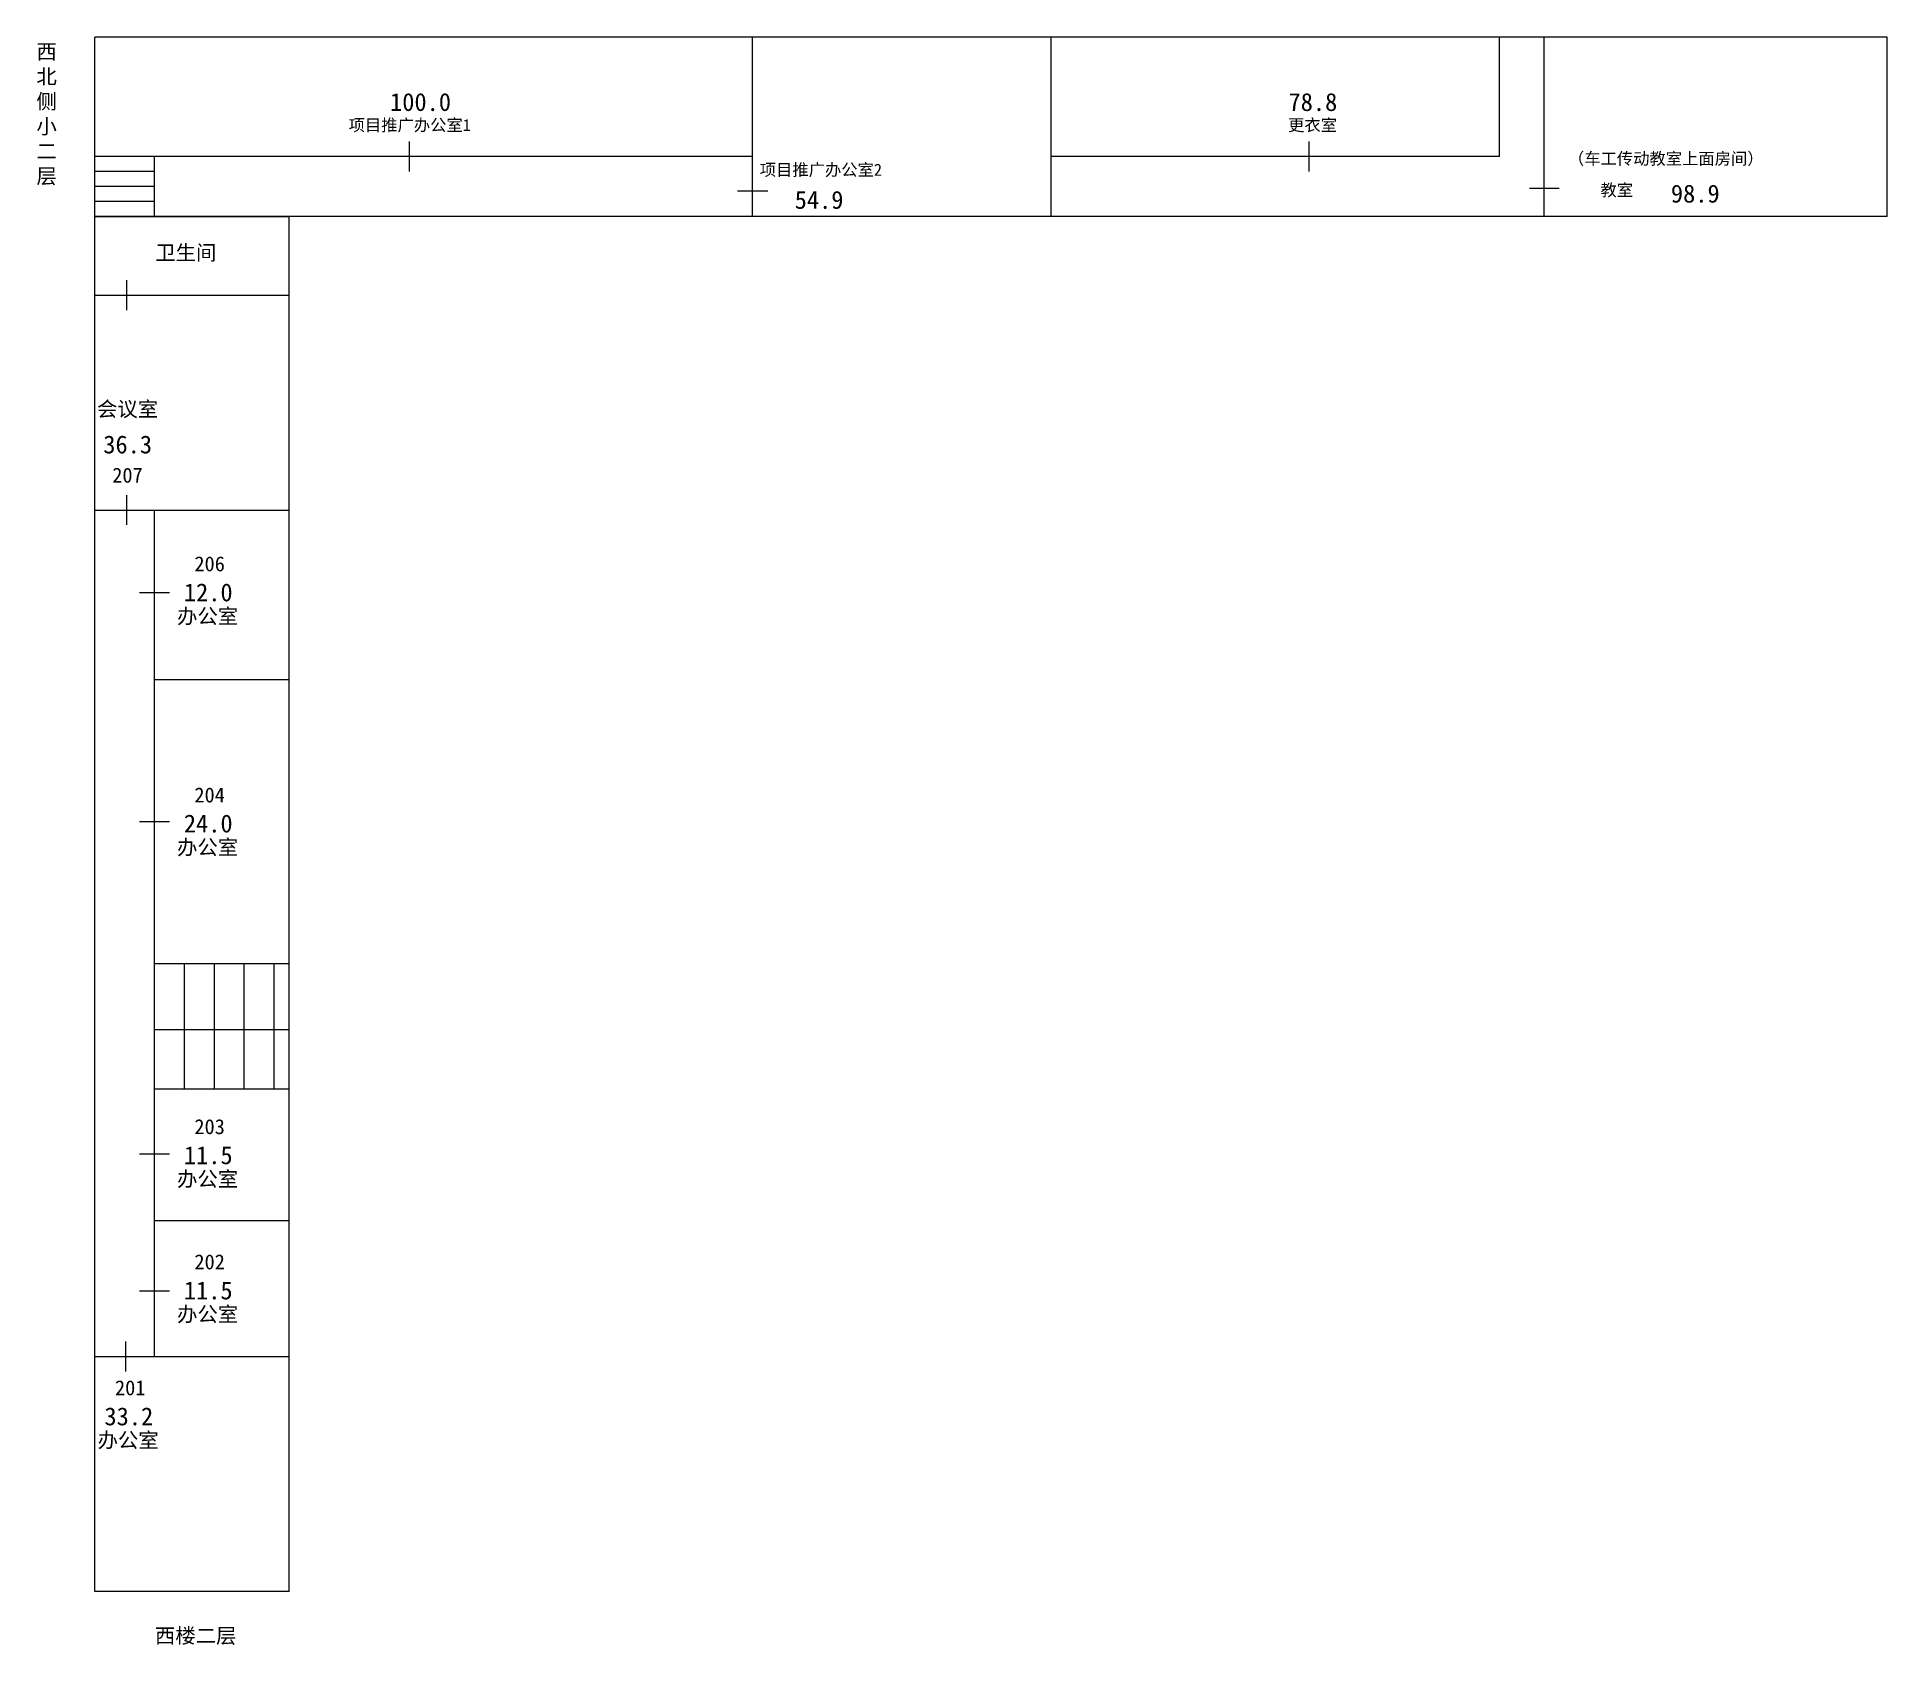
# Model space of a CAD drawing. Header units: millimetres. Extents: x 619 to 815, y 327 to 446.
# Drawn here: x 619 to 680.9, y 328.2 to 382 of the extents above; entities that cross this region are included whole.
import ezdxf

# ---------------------------------------------------------------- set-up
doc = ezdxf.new("R2010")
doc.units = ezdxf.units.MM
doc.styles.add('name', font='', dxfattribs={"height": 0.5})
doc.styles.add('new', font='', dxfattribs={"height": 0.6})
doc.styles.get('name').set_extended_font_data('SimSun')
doc.styles.get('new').set_extended_font_data('SimSun')

msp = doc.modelspace()

# ---------------------------------------------------------------- texts
at = {"attachment_point": 1}
for s, insert, char_height, width, style in [('西\\P北\\P侧\\P小\\P二\\P层', (618.98, 381.794), 0.5, 6.65661, 'name'), ('{\\C0;100.0}', (630.812, 380.156), 0.6, 8.57333, 'new'), ('{\\C0;78.8}', (660.874, 380.156), 0.6, 8.57333, 'new'), ('{\\H0.8x;项目推广办公室1}', (629.425, 379.285), 0.5, 5.2666, 'name'), ('{\\H0.8x;更衣室}', (660.86, 379.285), 0.5, 5.2666, 'name'), ('{\\H0.8x;（车工传动教室上面房间）}', (670.224, 378.163), 0.5, 7.26389, 'name'), ('{\\H0.8x;项目推广办公室2}', (643.182, 377.789), 0.5, 5.2666, 'name'), ('{\\H0.8x;教室}', (671.313, 377.11), 0.5, 5.2666, 'name'), ('{\\C0;98.9}', (673.669, 377.092), 0.6, 8.57333, 'new'), ('{\\C0;54.9}', (644.351, 376.883), 0.6, 8.57333, 'new'), ('卫生间', (622.957, 375.066), 0.5, 6.65661, 'name'), ('会议室', (621.006, 369.836), 0.5, 6.65661, 'name'), ('36.3', (621.216, 368.7), 0.6, 8.57333, 'new'), ('207', (621.516, 367.622), 0.5, 6.65661, 'name'), ('206', (624.265, 364.657), 0.5, 6.65661, 'name'), ('12.0', (623.912, 363.752), 0.6, 8.57333, 'new'), ('办公室', (623.684, 362.907), 0.5, 6.65661, 'name'), ('204', (624.265, 356.925), 0.5, 6.65661, 'name'), ('24.0', (623.912, 356.02), 0.6, 8.57333, 'new'), ('办公室', (623.684, 355.175), 0.5, 6.65661, 'name'), ('203', (624.265, 345.828), 0.5, 6.65661, 'name'), ('11.5', (623.912, 344.923), 0.6, 8.57333, 'new'), ('办公室', (623.684, 344.078), 0.5, 6.65661, 'name'), ('202', (624.265, 341.305), 0.5, 6.65661, 'name'), ('11.5', (623.912, 340.4), 0.6, 8.57333, 'new'), ('办公室', (623.684, 339.555), 0.5, 6.65661, 'name'), ('201', (621.608, 337.092), 0.5, 6.65661, 'name'), ('33.2', (621.255, 336.187), 0.6, 8.57333, 'new'), ('办公室', (621.027, 335.342), 0.5, 6.65661, 'name'), ('西楼二层', (622.945, 328.799), 0.5, 6.65661, 'name')]:
    msp.add_mtext(s, dxfattribs=dict(at, insert=insert, char_height=char_height, width=width, style=style))

# ---------------------------------------------------------------- linework, layer by layer
for p, q in [((620.934, 376.031), (620.934, 382.031)), ((680.9, 382.031), (620.934, 382.031)), ((642.934, 376.031), (642.934, 382.031)), ((652.934, 376.031), (652.934, 382.031)), ((667.934, 378.031), (667.934, 382.031)), ((669.434, 376.031), (669.434, 382.031)), ((680.9, 376.031), (680.9, 382.031)), ((631.464, 377.531), (631.464, 378.531)), ((661.567, 377.531), (661.567, 378.531)), ((642.934, 378.031), (620.934, 378.031)), ((622.934, 376.031), (622.934, 378.031)), ((667.934, 378.031), (652.934, 378.031)), ((622.934, 377.531), (620.934, 377.531)), ((622.934, 377.031), (620.934, 377.031)), ((622.934, 376.531), (620.934, 376.531)), ((642.438, 376.887), (643.451, 376.887)), ((668.934, 376.974), (669.934, 376.974)), ((620.934, 330.031), (620.934, 376.031)), ((620.934, 376.031), (627.434, 376.031)), ((680.9, 376.031), (620.934, 376.031)), ((627.434, 330.031), (627.434, 376.031)), ((621.995, 373.895), (621.995, 372.895)), ((620.934, 373.395), (627.434, 373.395)), ((621.995, 366.706), (621.995, 365.706)), ((620.934, 366.206), (627.434, 366.206)), ((622.934, 351.031), (622.934, 366.206)), ((622.434, 363.449), (623.434, 363.449)), ((622.934, 360.541), (627.434, 360.541)), ((622.434, 355.785), (623.434, 355.785)), ((622.934, 337.889), (622.934, 351.031)), ((622.934, 351.031), (627.434, 351.031)), ((623.934, 346.831), (623.934, 351.031)), ((624.934, 346.831), (624.934, 351.031)), ((625.934, 346.831), (625.934, 351.031)), ((626.934, 346.831), (626.934, 351.031)), ((622.934, 348.831), (627.434, 348.831)), ((627.434, 346.831), (622.934, 346.831)), ((622.434, 344.668), (623.434, 344.668)), ((622.934, 342.434), (627.434, 342.434)), ((622.434, 340.086), (623.434, 340.086)), ((621.964, 338.389), (621.964, 337.389)), ((620.934, 337.889), (627.434, 337.889)), ((627.434, 330.031), (620.934, 330.031)), ((627.434, 330.031), (620.934, 330.031))]:
    msp.add_line(p, q)

msp.set_redraw_order([(e.dxf.handle, doc.entitydb.next_handle()) for e in msp.query("TEXT MTEXT ATTDEF DIMENSION ARC_DIMENSION")])  # texts and dimensions are drawn at this point

doc.saveas('drawing.dxf')
